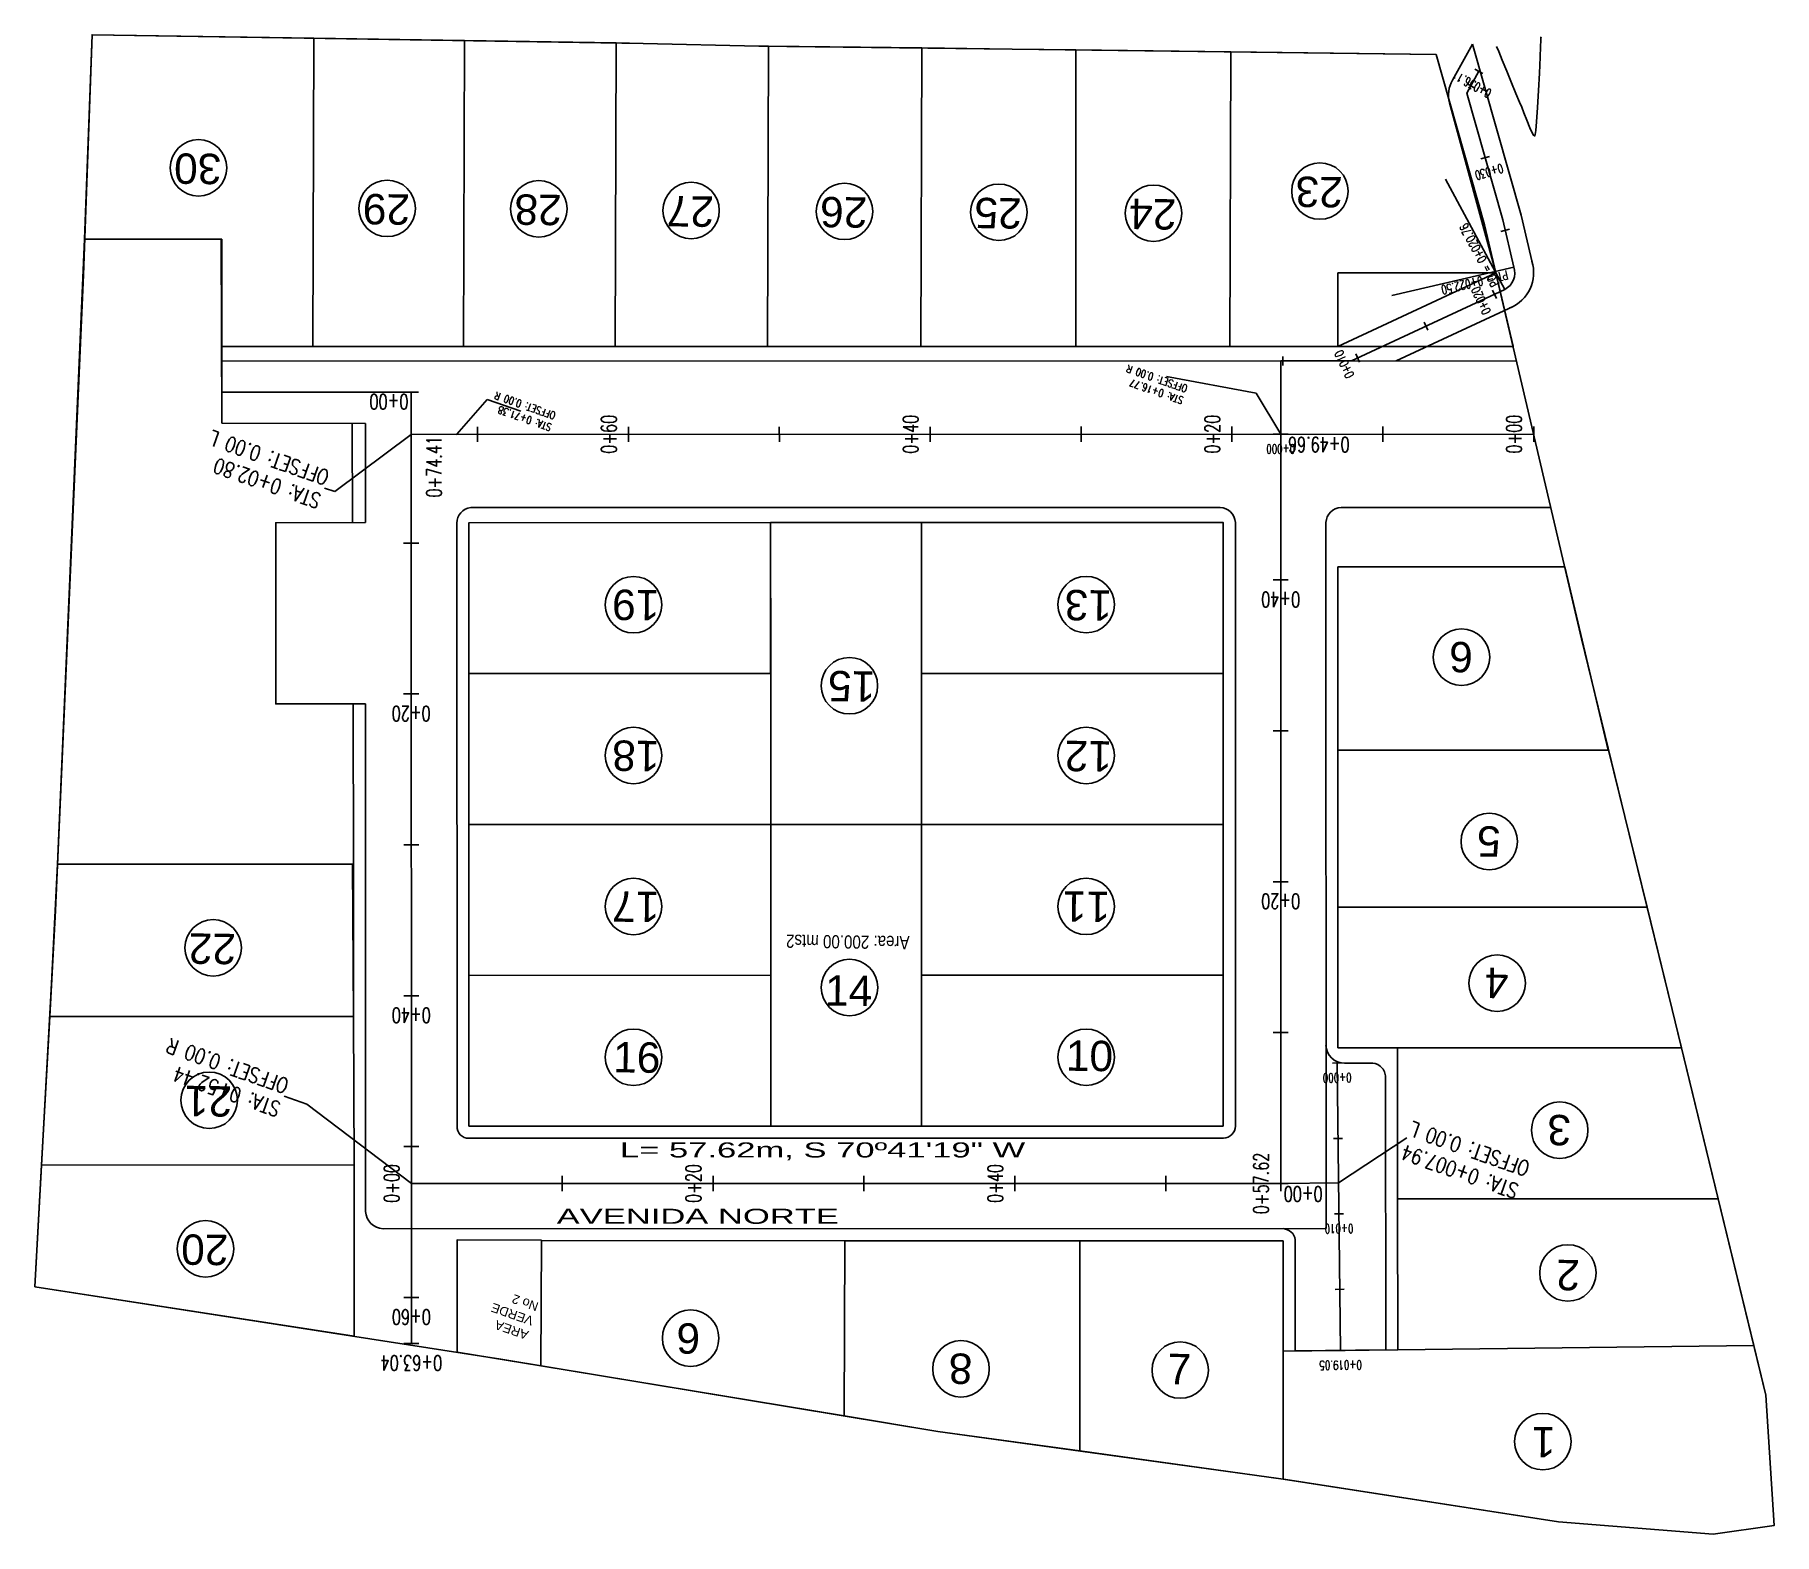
# Model space of a CAD drawing. Header units: metres. Extents: x 604533 to 608048, y 1310709 to 1311860.
# Drawn here: x 607032.5 to 607147.8, y 1311658.2 to 1311757.6 of the extents above; entities that cross this region are included whole.
import ezdxf
from ezdxf.enums import TextEntityAlignment as Align

# ---------------------------------------------------------------- set-up
doc = ezdxf.new("R2010")
doc.units = ezdxf.units.M
doc.header["$LTSCALE"] = 0.0254
doc.header["$MEASUREMENT"] = 0
for name, color, linetype in [('A CIVIL', 6, 'Continuous'), ('CVL_CUADCON_LIN', 8, 'Continuous'), ('EJE CALLE ESTE-TXT-ROAD-STAT', 7, 'Continuous'), ('EJE CALLE NORTE-TXT-ROAD-STAT', 7, 'Continuous'), ('EJE CALLE OESTE-TXT-ROAD-STAT', 7, 'Continuous'), ('EJE DE CANAL-TXT-ROAD-STAT', 7, 'Continuous'), ('EJE ED CALLE SUR-TXT-ROAD-STAT', 7, 'Continuous'), ('EJES', 30, 'Continuous'), ('LOTES', 3, 'Continuous'), ('perfiles', 3, 'Continuous'), ('POLIGONO', 4, 'Continuous'), ('ROTULOS LOTES', 1, 'Continuous'), ('STALBL', 7, 'Continuous'), ('STAPTS', 7, 'Continuous'), ('VENTANAS', 252, 'Continuous')]:
    doc.layers.add(name, color=color, linetype=linetype)
doc.styles.add('ALINEAMIENTO', font='romans.shx', dxfattribs={"width": 0.7, "height": 1})
doc.styles.add('ALINEAMIENTO 2', font='romans.shx', dxfattribs={"width": 0.7, "height": 0.6})
doc.styles.add('COTA ELE', font='romans.shx', dxfattribs={"height": 5})
doc.styles.add('ele lot', font='ARIALN.TTF', dxfattribs={"width": 0.7, "height": 0.75})
doc.styles.add('perfiles', font='romans.shx', dxfattribs={"width": 0.8, "height": 1})
doc.styles.add('ROTULOS', font='arial.ttf', dxfattribs={"height": 3})
doc.styles.get("Standard").update_dxf_attribs({"font": 'arial.ttf'})
doc.styles.add('TSN - Arial Narrow', font='ARIALN.TTF')
doc.dimstyles.new('COMEN PERFIL', dxfattribs={"dimscale": 40, "dimtxt": 5, "dimasz": 100, "dimexe": 0.005, "dimexo": 0.005, "dimgap": 0.005, "dimtad": 2, "dimzin": 0, "dimdsep": 46, "dimtxsty": 'COTA ELE', "dimcen": 0.09, "dimclrd": 1, "dimclre": 1, "dimclrt": 3, "dimadec": 0, "dimazin": 0, "dimtfac": 1, "dimtofl": 0, "dimtmove": 0, "dimatfit": 3, "dimldrblk": 'ARCHTICK', "dimfxl": 1, "dimtolj": 1, "dimtzin": 0, "dimarcsym": 0})
doc.dimstyles.new('LOTES', dxfattribs={"dimscale": 0.001, "dimtxt": 1, "dimasz": 100, "dimexe": 0.005, "dimexo": 0.005, "dimgap": 0.005, "dimtad": 2, "dimzin": 0, "dimdsep": 46, "dimtxsty": 'ALINEAMIENTO', "dimcen": 0.09, "dimclrd": 1, "dimclre": 1, "dimclrt": 3, "dimadec": 0, "dimazin": 0, "dimtfac": 1, "dimtofl": 0, "dimtmove": 0, "dimatfit": 3, "dimldrblk": 'ARCHTICK', "dimfxl": 1, "dimtolj": 1, "dimtzin": 0, "dimarcsym": 0})

msp = doc.modelspace()

# ---------------------------------------------------------------- texts
at = {"linetype": 'Continuous', "lineweight": 25, "ltscale": 0.1, "insert": (607092.245, 1311696.928, -100), "char_height": 0.87404, "width": 14.13316, "attachment_point": 1, "rotation": 179.26404, "style": 'TSN - Arial Narrow'}
msp.add_mtext('\\pi-2.62211,l4.37019,t4.37019;Area: 200.00 mts2', dxfattribs=at)
at = {"ltscale": 20000, "insert": (607065.103, 1311671.061, -100), "char_height": 0.6, "width": 4.41792, "attachment_point": 1, "rotation": 160.68858}
msp.add_mtext('AREA VERDE \\PNo 2', dxfattribs=at)
at = {"layer": 'A CIVIL', "ltscale": 20000, "style": 'perfiles', "width": 0.8}
msp.add_text('OFFSET: 0.00 L', height=1, rotation=160.68858, dxfattribs=at).set_placement((607123.531, 1311684.62, -100), align=Align.TOP_RIGHT)
msp.add_text('STA: 0+007.94', height=1, rotation=160.68858, dxfattribs=at).set_placement((607123.421, 1311684.305, -100), align=Align.BOTTOM_RIGHT)
at = {"layer": 'EJE CALLE ESTE-TXT-ROAD-STAT', "ltscale": 20000, "style": 'ALINEAMIENTO', "width": 0.7}
for s, p in [('0+00', (607055.998, 1311734.042, -100)), ('0+20', (607057.473, 1311713.375, -100)), ('0+40', (607057.479, 1311693.375, -100)), ('0+60', (607057.485, 1311673.375, -100)), ('0+63.04', (607057.486, 1311670.331, -100))]:
    msp.add_text(s, height=1, rotation=180.01744, dxfattribs=at).set_placement(p, align=Align.BOTTOM_CENTER)
at = {"layer": 'EJE CALLE NORTE-TXT-ROAD-STAT', "ltscale": 20000, "style": 'ALINEAMIENTO', "width": 0.7}
for s, p in [('0+57.62', (607114.607, 1311681.431, -100)), ('0+00', (607056.983, 1311681.431, -100)), ('0+20', (607076.983, 1311681.431, -100)), ('0+40', (607096.983, 1311681.431, -100))]:
    msp.add_text(s, height=1, rotation=90, dxfattribs=at).set_placement(p, align=Align.BOTTOM_CENTER)
at = {"layer": 'EJE CALLE OESTE-TXT-ROAD-STAT', "ltscale": 20000, "style": 'ALINEAMIENTO', "width": 0.7}
for s, p in [('0+49.66', (607117.631, 1311731.2, -100)), ('0+40', (607115.105, 1311720.931, -100)), ('0+20', (607115.106, 1311700.931, -100)), ('0+00', (607116.595, 1311681.527, -100))]:
    msp.add_text(s, height=1, rotation=180.00272, dxfattribs=at).set_placement(p, align=Align.BOTTOM_CENTER)
at = {"layer": 'EJE ED CALLE SUR-TXT-ROAD-STAT', "ltscale": 20000, "style": 'ALINEAMIENTO', "width": 0.7}
for s, p in [('0+60', (607071.374, 1311731.083, -100)), ('0+40', (607091.374, 1311731.087, -100)), ('0+20', (607111.374, 1311731.09, -100)), ('0+00', (607131.374, 1311731.094, -100)), ('0+74.41', (607059.791, 1311728.932, -100))]:
    msp.add_text(s, height=1, rotation=90.01097, dxfattribs=at).set_placement(p, align=Align.BOTTOM_CENTER)
at = {"layer": 'perfiles', "ltscale": 20000, "style": 'perfiles', "width": 0.8}
for s, height, p in [('OFFSET: 0.00 R', 0.5, (607108.815, 1311733.838, -100)), ('OFFSET: 0.00 L', 1, (607051.787, 1311727.68, -100)), ('OFFSET: 0.00 R', 1, (607049.107, 1311687.363, -100))]:
    msp.add_text(s, height=height, rotation=160.68858, dxfattribs=at).set_placement(p, align=Align.TOP_LEFT)
for s, height, p in [('STA: 0+16.77', 0.5, (607108.759, 1311733.681, -100)), ('STA: 0+02.80', 1, (607051.677, 1311727.366, -100)), ('STA: 0+52.44', 1, (607048.997, 1311687.049, -100))]:
    msp.add_text(s, height=height, rotation=160.68858, dxfattribs=at).set_placement(p, align=Align.BOTTOM_LEFT)
at = {"layer": 'perfiles', "color": 1, "ltscale": 20000, "style": 'perfiles', "width": 0.8}
msp.add_text('OFFSET: 0.00 R', height=0.5, rotation=160.68858, dxfattribs=at).set_placement((607066.931, 1311732.054, -100), align=Align.TOP_LEFT)
msp.add_text('STA: 0+71.38', height=0.5, rotation=160.68858, dxfattribs=at).set_placement((607066.876, 1311731.897, -100), align=Align.BOTTOM_LEFT)
at = {"layer": 'ROTULOS LOTES', "style": 'ROTULOS'}
for s, height, rotation, p in [('30', 2.0142, 179.26404, (607044.901, 1311749.667, -100)), ('23', 2.0142, 179.26404, (607119.233, 1311748.128, -100)), ('29', 2.0142, 179.26404, (607057.413, 1311746.98, -100)), ('28', 2.0142, 179.26404, (607067.463, 1311746.949, -100)), ('27', 2.0142, 179.26404, (607077.552, 1311746.841, -100)), ('26', 2.0142, 179.26404, (607087.722, 1311746.784, -100)), ('25', 2.0142, 179.26404, (607097.954, 1311746.724, -100)), ('24', 2.0142, 179.26404, (607108.204, 1311746.658, -100)), ('19', 2.0142, 179.26404, (607073.936, 1311720.756, -100)), ('13', 2.0142, 179.26404, (607103.932, 1311720.737, -100)), ('6', 2.014, 179.26404, (607127.857, 1311717.312, -100)), ('15', 2.0142, 179.26404, (607088.245, 1311715.367, -100)), ('18', 2.0142, 179.26404, (607073.937, 1311710.756, -100)), ('12', 2.0142, 179.26404, (607103.933, 1311710.737, -100)), ('5', 2.014, 179.26404, (607129.697, 1311705.095, -100)), ('17', 2.0142, 179.26404, (607073.937, 1311700.756, -100)), ('11', 2.0142, 179.26404, (607103.809, 1311700.763, -100)), ('22', 2.0142, 179.26404, (607045.874, 1311697.97, -100)), ('14', 2.0142, 359.26404, (607084.894, 1311693.224, -100)), ('4', 2.014, 179.26404, (607130.215, 1311695.712, -100)), ('16', 2.0142, 359.26404, (607070.846, 1311688.8, -100)), ('10', 2.0142, 359.26404, (607100.853, 1311688.904, -100)), ('21', 2.0142, 179.26404, (607045.614, 1311687.869, -100)), ('3', 2.014, 179.26404, (607134.362, 1311685.966, -100)), ('20', 2.0142, 179.26404, (607045.37, 1311678.024, -100)), ('2', 2.014, 179.26404, (607134.953, 1311676.356, -100)), ('9', 2.014, 359.26404, (607075.039, 1311670.158, -100)), ('8', 2.014, 179.26404, (607094.68, 1311670.149, -100)), ('7', 2.014, 359.26404, (607107.595, 1311668.135, -100)), ('1', 2.014, 179.26404, (607133.325, 1311665.277, -100))]:
    msp.add_text(s, height=height, rotation=rotation, dxfattribs=at).set_placement(p)
at = {"layer": 'STALBL', "ltscale": 20000, "style": 'ALINEAMIENTO 2', "width": 0.7}
for s, rotation, p in [('0+036.11', 150.9064, (607128, 1311754.709, -100)), ('0+030', 195.9064, (607128.787, 1311748.936, -100)), ('0+020', 114.95006, (607128.818, 1311740.147, -100)), ('0+010', 114.95006, (607119.752, 1311735.929, -100)), ('0+000', 180.01097, (607115.104, 1311730.591, -100)), ('0+000', 180.68863, (607118.846, 1311688.913, -100)), ('0+010', 180.68863, (607118.967, 1311678.914, -100)), ('0+019.05', 180.68863, (607119.075, 1311669.868, -100))]:
    msp.add_text(s, height=0.6, rotation=rotation, dxfattribs=at).set_placement(p, align=Align.BOTTOM_CENTER)
at = {"layer": 'STAPTS', "ltscale": 20000, "style": 'ALINEAMIENTO 2', "width": 0.7}
for s, rotation, p in [('PC = 0+020.76', 118.23246, (607129.79, 1311741.155, -100)), ('PT = 0+022.50', 193.1922, (607130.053, 1311742.129, -100))]:
    msp.add_text(s, height=0.6, rotation=rotation, dxfattribs=at).set_placement(p, align=Align.BOTTOM_LEFT)
at = {"layer": 'VENTANAS', "color": 1, "ltscale": 20000, "style": 'ele lot', "width": 2}
for s, p in [(' L= 57.62m, S 70º41\'19" W', (607070.672, 1311683.153, -100)), ('AVENIDA NORTE', (607067.116, 1311678.756, -100))]:
    msp.add_text(s, height=1, dxfattribs=at).set_placement(p)

# ---------------------------------------------------------------- blocks, each defined once
blk = doc.blocks.new('_ArchTick')
at = {"color": 0, "linetype": 'ByBlock', "const_width": 0.15}
blk.add_lwpolyline([(-0.5, -0.5), (0.5, 0.5)], dxfattribs=at)
blk = doc.blocks.new('lbl_tic')
blk.add_line((0, -0.04165), (0, 0.04165))
blk = doc.blocks.new('sta_tic')
blk.add_line((0, -0.04165), (0, 0.04165))

# ---------------------------------------------------------------- linework, layer by layer
for p, q in [((607051.014, 1311757.331), (607050.95, 1311736.897)), ((607044.918, 1311744.005), (607044.924, 1311731.825)), ((607044.922, 1311735.933), (607130.736, 1311735.95)), ((607044.922, 1311735.933), (607130.736, 1311735.95)), ((607044.924, 1311731.825), (607054.439, 1311731.791)), ((607054.439, 1311731.791), (607054.442, 1311725.239)), ((607061.428, 1311726.225), (607111.087, 1311726.235)), ((607133.013, 1311726.238), (607119.107, 1311726.237)), ((607054.442, 1311725.239), (607048.493, 1311725.225)), ((607048.493, 1311725.225), (607048.497, 1311713.209)), ((607060.494, 1311725.198), (607060.511, 1311685.228)), ((607061.299, 1311725.225, -100), (607081.299, 1311725.226, -100)), ((607061.299, 1311725.225, -100), (607061.301, 1311685.225, -100)), ((607091.299, 1311725.227, -100), (607081.299, 1311725.226, -100)), ((607081.299, 1311725.226, -100), (607081.3, 1311715.226, -100)), ((607091.299, 1311725.227, -100), (607111.299, 1311725.227, -100)), ((607091.299, 1311725.227, -100), (607091.3, 1311715.227, -100)), ((607111.299, 1311725.227, -100), (607111.3, 1311715.227, -100)), ((607112.104, 1311725.244), (607112.106, 1311685.226)), ((607118.107, 1311725.228), (607118.109, 1311678.436)), ((607061.3, 1311715.225, -100), (607081.3, 1311715.226, -100)), ((607081.3, 1311715.226, -100), (607081.3, 1311705.226, -100)), ((607091.3, 1311715.227, -100), (607111.3, 1311715.227, -100)), ((607091.3, 1311715.227, -100), (607091.3, 1311705.227, -100)), ((607111.3, 1311715.227, -100), (607111.3, 1311705.227, -100)), ((607048.497, 1311713.209), (607054.447, 1311713.224)), ((607054.447, 1311713.224), (607054.451, 1311702.599)), ((607061.3, 1311705.225, -100), (607081.3, 1311705.226, -100)), ((607091.3, 1311705.227, -100), (607081.3, 1311705.226, -100)), ((607081.3, 1311705.226, -100), (607081.3, 1311695.226, -100)), ((607091.3, 1311705.227, -100), (607111.3, 1311705.227, -100)), ((607091.3, 1311705.227, -100), (607091.3, 1311695.227, -100)), ((607111.3, 1311705.227, -100), (607111.3, 1311695.227, -100)), ((607033.898, 1311699.527, -100), (607034.032, 1311702.6, -100)), ((607034.032, 1311702.6, -100), (607053.645, 1311702.599, -100)), ((607053.645, 1311702.599, -100), (607053.646, 1311692.499, -100)), ((607054.451, 1311702.599), (607054.453, 1311679.577)), ((607033.511, 1311692.498, -100), (607033.898, 1311699.527, -100)), ((607061.3, 1311695.225, -100), (607081.3, 1311695.226, -100)), ((607081.3, 1311695.226, -100), (607081.301, 1311685.226, -100)), ((607091.3, 1311695.227, -100), (607111.3, 1311695.227, -100)), ((607091.3, 1311695.227, -100), (607091.301, 1311685.227, -100)), ((607111.3, 1311695.227, -100), (607111.301, 1311685.227, -100)), ((607053.646, 1311692.499, -100), (607033.511, 1311692.498, -100)), ((607121.005, 1311689.413), (607119.325, 1311689.413)), ((607122.067, 1311670.402), (607122.044, 1311688.561)), ((607061.301, 1311685.225, -100), (607081.301, 1311685.226, -100)), ((607091.301, 1311685.227, -100), (607081.301, 1311685.226, -100)), ((607091.301, 1311685.227, -100), (607111.301, 1311685.227, -100)), ((607061.295, 1311684.428), (607111.32, 1311684.426)), ((607055.605, 1311678.433), (607118.109, 1311678.436)), ((607116.071, 1311677.705), (607116.071, 1311670.334))]:
    msp.add_line(p, q)
at = {"ltscale": 20000}
for p, q in [((607053.586, 1311725.237, 113.103), (607053.569, 1311731.794, 174.833)), ((607053.645, 1311702.599, -100), (607053.617, 1311713.222, 0))]:
    msp.add_line(p, q, dxfattribs=at)
for points in [[(607050.945, 1311736.897), (607044.917, 1311736.895), (607044.914, 1311744.005), (607035.825, 1311744.007), (607036.318, 1311757.56), (607051.009, 1311757.331), (607050.945, 1311736.897)], [(607050.95, 1311736.897), (607044.921, 1311736.895), (607044.918, 1311744.005), (607035.83, 1311744.007), (607036.323, 1311757.56), (607051.014, 1311757.331), (607050.95, 1311736.897)], [(607060.95, 1311736.898), (607050.95, 1311736.896), (607051.014, 1311757.331), (607061.013, 1311757.174), (607060.95, 1311736.898)], [(607060.95, 1311736.898), (607071, 1311736.9), (607071.063, 1311757.017), (607061.013, 1311757.174), (607060.95, 1311736.898)], [(607081.152, 1311756.799), (607080.509, 1311756.806), (607072.849, 1311756.99), (607071.063, 1311757.017), (607071, 1311736.9), (607081.09, 1311736.902), (607081.152, 1311756.799)], [(607091.321, 1311756.685), (607081.152, 1311756.799), (607081.09, 1311736.902), (607091.26, 1311736.904), (607091.321, 1311756.685)], [(607091.26, 1311736.904), (607101.52, 1311736.906), (607101.526, 1311756.562), (607097.303, 1311756.618), (607091.321, 1311756.685), (607091.26, 1311736.904)], [(607111.742, 1311736.908), (607101.52, 1311736.906), (607101.526, 1311756.563), (607111.804, 1311756.428), (607111.742, 1311736.908)], [(607118.899, 1311736.91), (607111.737, 1311736.908), (607111.799, 1311756.428), (607125.403, 1311756.25), (607128.616, 1311744.975), (607128.616, 1311744.975), (607129.365, 1311741.78), (607118.898, 1311741.778), (607118.899, 1311736.91)], [(607118.899, 1311736.91), (607111.737, 1311736.908), (607111.799, 1311756.428), (607125.403, 1311756.25), (607128.616, 1311744.975), (607128.616, 1311744.975), (607129.365, 1311741.78), (607118.898, 1311741.778), (607118.899, 1311736.91)], [(607118.9, 1311710.157), (607136.841, 1311710.158), (607137.911, 1311705.754), (607139.384, 1311699.745), (607118.9, 1311699.743), (607118.9, 1311710.157)], [(607118.901, 1311690.413), (607118.9, 1311699.743), (607139.384, 1311699.745), (607141.049, 1311692.954), (607141.666, 1311690.415), (607118.901, 1311690.413)], [(607053.701, 1311682.649), (607032.969, 1311682.658), (607033.511, 1311692.498), (607053.646, 1311692.499), (607053.701, 1311682.649)], [(607032.525, 1311674.589), (607053.701, 1311671.3), (607053.701, 1311682.649), (607032.969, 1311682.658), (607032.525, 1311674.589)], [(607066.066, 1311669.353), (607086.168, 1311666.031), (607086.21, 1311677.636), (607066.101, 1311677.643), (607066.066, 1311669.353)], [(607101.781, 1311663.704), (607101.798, 1311677.631), (607086.21, 1311677.636), (607086.168, 1311666.031), (607092.383, 1311665.003), (607101.781, 1311663.704)], [(607115.267, 1311661.84), (607115.267, 1311670.322), (607115.266, 1311677.626), (607101.798, 1311677.631), (607101.781, 1311663.704), (607115.267, 1311661.84)], [(607115.267, 1311661.84), (607115.267, 1311670.322), (607122.866, 1311670.413), (607146.458, 1311670.697), (607147.257, 1311667.409), (607147.811, 1311658.771), (607143.763, 1311658.186), (607133.517, 1311659.005), (607115.267, 1311661.84)], [(607116.071, 1311670.331), (607122.067, 1311670.404)]]:
    msp.add_lwpolyline(points)
for points in [[(607048.497, 1311713.209), (607053.617, 1311713.222), (607053.645, 1311702.599), (607034.032, 1311702.6), (607035.83, 1311744.007), (607044.869, 1311744.005), (607044.924, 1311731.825), (607053.569, 1311731.794), (607053.586, 1311725.237), (607048.493, 1311725.225), (607048.497, 1311713.209), (607053.617, 1311713.222)], [(607061.3, 1311715.225), (607061.299, 1311725.225), (607081.299, 1311725.226), (607081.3, 1311715.226), (607061.3, 1311715.225)], [(607091.3, 1311705.227), (607091.299, 1311725.227), (607081.299, 1311725.226), (607081.3, 1311705.226), (607091.3, 1311705.227)], [(607111.3, 1311715.227), (607111.299, 1311725.227), (607091.299, 1311725.227), (607091.3, 1311715.227), (607111.3, 1311715.227)], [(607061.3, 1311705.225), (607061.3, 1311715.225), (607081.3, 1311715.226), (607081.3, 1311705.226), (607061.3, 1311705.225)], [(607111.3, 1311705.227), (607111.3, 1311715.227), (607091.3, 1311715.227), (607091.3, 1311705.227), (607111.3, 1311705.228)], [(607061.3, 1311695.225), (607061.3, 1311705.225), (607081.3, 1311705.226), (607081.301, 1311695.226), (607061.3, 1311695.225)], [(607091.301, 1311685.227), (607091.3, 1311705.227), (607081.3, 1311705.226), (607081.301, 1311685.226), (607091.301, 1311685.227)], [(607111.3, 1311695.227), (607111.3, 1311705.228), (607091.3, 1311705.227), (607091.301, 1311695.227), (607111.3, 1311695.227)], [(607061.301, 1311685.225), (607061.3, 1311695.225), (607081.301, 1311695.226), (607081.301, 1311685.226), (607061.301, 1311685.225)], [(607111.301, 1311685.227), (607111.3, 1311695.227), (607091.301, 1311695.227), (607091.301, 1311685.227), (607111.301, 1311685.227)], [(607066.066, 1311669.354), (607060.517, 1311670.242), (607060.514, 1311677.687), (607066.101, 1311677.663), (607066.066, 1311669.353)]]:
    msp.add_lwpolyline(points, dxfattribs=at)
at = {"elevation": -100}
msp.add_lwpolyline([(607130.506, 1311736.912), (607118.899, 1311736.91), (607118.898, 1311741.778), (607129.365, 1311741.78), (607130.506, 1311736.912)], dxfattribs=at)
for centre in [(607043.373, 1311748.74, -100), (607117.705, 1311747.202, -100), (607055.885, 1311746.054, -100), (607065.935, 1311746.023, -100), (607076.025, 1311745.914, -100), (607086.194, 1311745.858, -100), (607096.426, 1311745.798, -100), (607106.676, 1311745.732, -100), (607072.207, 1311719.791, -100), (607102.207, 1311719.793, -100), (607127.093, 1311716.312, -100), (607086.519, 1311714.422, -100), (607072.207, 1311709.791, -100), (607102.207, 1311709.793, -100), (607128.932, 1311704.094, -100), (607072.208, 1311699.791, -100), (607102.208, 1311699.793, -100), (607044.346, 1311697.043, -100), (607086.52, 1311694.422, -100), (607129.45, 1311694.711, -100), (607072.208, 1311689.791, -100), (607102.208, 1311689.793, -100), (607044.086, 1311686.943, -100), (607133.597, 1311684.965, -100), (607043.843, 1311677.097, -100), (607134.143, 1311675.498, -100), (607075.996, 1311671.178, -100), (607093.915, 1311669.148, -100), (607108.451, 1311669.064, -100), (607132.481, 1311664.32, -100)]:
    msp.add_circle(centre, 1.872)
for centre, radius, start, end in [((607061.541, 1311725.184), 1.047, 96.20389, 179.22788), ((607111.055, 1311725.184), 1.051, 3.2609, 88.2202), ((607119.154, 1311725.19), 1.048, 92.5672, 177.94142), ((607119.316, 1311690.622), 1.209, 181.75201, 270.42454), ((607121.101, 1311688.471), 0.947, 5.49013, 95.81986), ((607061.277, 1311685.195), 0.767, 177.55498, 271.3472), ((607111.265, 1311685.266), 0.842, 273.7755, 357.25991), ((607055.633, 1311679.614), 1.181, 181.73888, 268.68651), ((607115.218, 1311677.576), 0.862, 8.63323, 86.1582)]:
    msp.add_arc(centre, radius, start, end)
at = {"layer": 'A CIVIL'}
for p, q in [((607044.923, 1311733.873), (607057.507, 1311733.875)), ((607057.486, 1311670.831), (607057.467, 1311733.875)), ((607057.468, 1311731.08), (607131.874, 1311731.094)), ((607115.107, 1311681.431), (607115.105, 1311731.091)), ((607057.483, 1311681.431), (607115.107, 1311681.431))]:
    msp.add_line(p, q, dxfattribs=at)
at = {"layer": 'A CIVIL', "ltscale": 20000}
for p, q in [((607118.84, 1311689.413), (607119.069, 1311670.367)), ((607115.107, 1311681.431, -100), (607118.936, 1311681.477))]:
    msp.add_line(p, q, dxfattribs=at)
msp.add_lwpolyline([(607130.51, 1311736.914), (607128.616, 1311744.975), (607125.408, 1311756.25)], dxfattribs=at)
at = {"layer": 'CVL_CUADCON_LIN', "ltscale": 0.5, "flags": 128}
for points in [[(607118.899, 1311722.306), (607118.9, 1311710.157), (607136.821, 1311710.153), (607133.929, 1311722.308), (607118.899, 1311722.306)], [(607122.84, 1311690.413), (607122.84, 1311680.413), (607144.097, 1311680.414), (607141.666, 1311690.415), (607122.84, 1311690.413)], [(607122.84, 1311680.413), (607122.866, 1311670.413), (607146.458, 1311670.697), (607144.097, 1311680.414), (607122.84, 1311680.413)]]:
    msp.add_lwpolyline(points, dxfattribs=at)
at = {"layer": 'EJES', "ltscale": 20000}
for p, q in [((607126.484, 1311754.555, -100), (607127.807, 1311756.934, -100)), ((607126.302, 1311753.059, -100), (607129.365, 1311741.78, -100))]:
    msp.add_line(p, q, dxfattribs=at)
at = {"layer": 'EJES', "ltscale": 20000, "elevation": -100}
msp.add_lwpolyline([(607115.104, 1311731.091), (607115.103, 1311735.947), (607119.792, 1311735.948), (607129.961, 1311740.679, 0.3637158), (607130.557, 1311742.17), (607129.826, 1311745.289), (607127.432, 1311753.689), (607128.243, 1311755.146)], format="xyb", dxfattribs=at)
at = {"layer": 'EJES', "ltscale": 20000}
msp.add_arc((607128.232, 1311753.583, -100), 2, 150.9064, 195.19418, dxfattribs=at)
at = {"layer": 'LOTES', "ltscale": 20000}
for p, q in [((607129.365, 1311741.78, -100), (607118.899, 1311736.911, -100)), ((607130.515, 1311739.558, -100), (607122.757, 1311735.948, -100))]:
    msp.add_line(p, q, dxfattribs=at)
at = {"layer": 'LOTES', "ltscale": 20000, "elevation": -100}
msp.add_lwpolyline([(607131.834, 1311742.2), (607131.036, 1311745.603), (607127.807, 1311756.934)], dxfattribs=at)
at = {"layer": 'LOTES', "color": 0, "ltscale": 20000}
msp.add_lwpolyline([(607053.646, 1311692.499), (607053.589, 1311702.599), (607034.037, 1311702.6), (607033.516, 1311692.498), (607053.646, 1311692.499)], dxfattribs=at)
at = {"layer": 'LOTES', "ltscale": 20000}
msp.add_arc((607129.37, 1311741.78, -100), 2.5, 291.66766, 18.18097, dxfattribs=at)
at = {"layer": 'perfiles', "color": 1, "ltscale": 20000}
msp.add_line((607111.742, 1311736.908), (607130.51, 1311736.914), dxfattribs=at)
at = {"layer": 'POLIGONO', "ltscale": 20000}
msp.add_polyline3d([(607125.408, 1311756.25, 0), (607128.621, 1311744.975, 0), (607135.052, 1311717.536, 0), (607137.916, 1311705.754, 0), (607141.054, 1311692.954, 0), (607147.262, 1311667.409, 0), (607147.816, 1311658.771, 0), (607143.767, 1311658.185, 0), (607133.522, 1311659.005, 0), (607115.444, 1311661.817, 0), (607092.388, 1311665.003, 0), (607063.407, 1311669.793, 0), (607032.529, 1311674.589, 0), (607033.903, 1311699.527, 0), (607035.745, 1311741.653, 0), (607036.323, 1311757.56, 0), (607072.849, 1311756.99, 0), (607080.509, 1311756.806, 0), (607097.303, 1311756.618, 0), (607125.408, 1311756.25, 0)], dxfattribs=at)
at = {"layer": 'POLIGONO', "color": 6, "ltscale": 20000}
msp.add_polyline3d([(607132.36, 1311757.418, 0.5), (607132.356, 1311757.354, 0.5), (607132.347, 1311757.173, 0.5), (607132.329, 1311756.784, 0.5), (607132.298, 1311756.088, 0.5), (607132.25, 1311755.027, 0.5), (607132.194, 1311753.871, 0.5), (607132.133, 1311752.748, 0.5), (607132.069, 1311751.785, 0.5), (607132.018, 1311751.216, 0.5), (607131.98, 1311750.949, 0.5), (607131.955, 1311750.862, 0.5), (607131.943, 1311750.849, 0.5), (607131.922, 1311750.853, 0.5), (607131.871, 1311750.901, 0.5), (607131.776, 1311751.058, 0.5), (607131.623, 1311751.386, 0.5), (607131.416, 1311751.895, 0.5), (607131.223, 1311752.395, 0.5), (607131.077, 1311752.761, 0.5), (607130.936, 1311753.095, 0.5), (607130.698, 1311753.668, 0.5), (607130.402, 1311754.385, 0.5), (607130.087, 1311755.15, 0.5), (607129.791, 1311755.869, 0.5), (607129.553, 1311756.447, 0.5), (607129.412, 1311756.789, 0.5)], dxfattribs=at)
at = {"layer": 'STAPTS', "ltscale": 20000}
for p, q in [((607129.961, 1311740.679, -100), (607126.035, 1311747.991, -100)), ((607130.557, 1311742.17, -100), (607122.476, 1311740.276, -100))]:
    msp.add_line(p, q, dxfattribs=at)

# ---------------------------------------------------------------- block references
at = {"layer": 'EJE CALLE ESTE-TXT-ROAD-STAT', "ltscale": 20000, "xscale": 12.00480192097931, "yscale": 12.00480192083015, "zscale": 12.0048019207683, "rotation": 90.01744373754154}
for name, p in [('lbl_tic', (607057.467, 1311733.875, -100)), ('sta_tic', (607057.47, 1311723.875, -100)), ('lbl_tic', (607057.473, 1311713.875, -100)), ('sta_tic', (607057.476, 1311703.875, -100)), ('lbl_tic', (607057.479, 1311693.875, -100)), ('sta_tic', (607057.482, 1311683.875, -100)), ('lbl_tic', (607057.485, 1311673.875, -100)), ('lbl_tic', (607057.486, 1311670.831, -100))]:
    msp.add_blockref(name, p, dxfattribs=at)
at = {"layer": 'EJE CALLE NORTE-TXT-ROAD-STAT', "ltscale": 20000, "xscale": 12.00480192084797, "yscale": 12.00480192083015, "zscale": 12.0048019207683, "rotation": 180}
for name, p in [('lbl_tic', (607057.483, 1311681.431, -100)), ('sta_tic', (607067.483, 1311681.431, -100)), ('lbl_tic', (607077.483, 1311681.431, -100)), ('sta_tic', (607087.483, 1311681.431, -100)), ('lbl_tic', (607097.483, 1311681.431, -100)), ('sta_tic', (607107.483, 1311681.431, -100)), ('lbl_tic', (607115.107, 1311681.431, -100))]:
    msp.add_blockref(name, p, dxfattribs=at)
at = {"layer": 'EJE CALLE OESTE-TXT-ROAD-STAT', "ltscale": 20000, "xscale": 12.004801920629, "yscale": 12.00480192083015, "zscale": 12.0048019207683, "rotation": 90.002719049235}
for name, p in [('lbl_tic', (607115.105, 1311731.091, -100)), ('lbl_tic', (607115.105, 1311721.431, -100)), ('sta_tic', (607115.106, 1311711.431, -100)), ('lbl_tic', (607115.106, 1311701.431, -100)), ('sta_tic', (607115.107, 1311691.431, -100)), ('lbl_tic', (607115.107, 1311681.431, -100))]:
    msp.add_blockref(name, p, dxfattribs=at)
at = {"layer": 'EJE DE CANAL-TXT-ROAD-STAT', "ltscale": 20000, "xscale": 12.00480192059632, "yscale": 12.00480192083015, "zscale": 12.0048019207683, "rotation": 90.003637710036}
msp.add_blockref('lbl_tic', (607115.105, 1311731.091, -100), dxfattribs=at)
at = {"layer": 'EJE ED CALLE SUR-TXT-ROAD-STAT', "ltscale": 20000, "xscale": 12.00480192082828, "yscale": 12.00480192083015, "zscale": 12.0048019207683, "rotation": 180.0109692433304}
for name, p in [('lbl_tic', (607057.468, 1311731.08, -100)), ('sta_tic', (607061.874, 1311731.081, -100)), ('lbl_tic', (607071.874, 1311731.083, -100)), ('sta_tic', (607081.874, 1311731.085, -100)), ('lbl_tic', (607091.874, 1311731.087, -100)), ('sta_tic', (607101.874, 1311731.089, -100)), ('lbl_tic', (607111.874, 1311731.09, -100)), ('sta_tic', (607121.874, 1311731.092, -100)), ('lbl_tic', (607131.874, 1311731.094, -100))]:
    msp.add_blockref(name, p, dxfattribs=at)
at = {"layer": 'STALBL', "ltscale": 20000, "yscale": 7.202881152441, "zscale": 7.202881152460989}
for name, p, xscale, rotation in [('lbl_tic', (607128.243, 1311755.146, -100), 7.202881152313983, 240.9064030703242), ('sta_tic', (607127.703, 1311754.176, -100), 7.202881152313983, 240.9064030703242), ('lbl_tic', (607128.65, 1311749.417, -100), 7.202881152376685, 105.9064030690209), ('sta_tic', (607129.988, 1311744.6, -100), 7.202881152401511, 103.1922000410876), ('lbl_tic', (607129.272, 1311740.358, -100), 7.202881152580166, 204.9500554647199), ('sta_tic', (607124.738, 1311738.249, -100), 7.202881152580166, 204.9500554647199), ('lbl_tic', (607120.205, 1311736.14, -100), 7.202881152580166, 204.9500554647199), ('sta_tic', (607115.247, 1311735.947, -100), 7.202881152496984, 180.0109692440713), ('lbl_tic', (607115.104, 1311731.091, -100), 7.202881152496984, 90.01096924407125), ('lbl_tic', (607118.84, 1311689.413, -100), 7.202881152426867, 90.6886260336685), ('sta_tic', (607118.9, 1311684.413, -100), 7.202881152426867, 90.6886260336685), ('lbl_tic', (607118.961, 1311679.414, -100), 7.202881152426867, 90.6886260336685), ('sta_tic', (607119.021, 1311674.414, -100), 7.202881152426867, 90.6886260336685), ('lbl_tic', (607119.069, 1311670.367, -100), 7.202881152426867, 90.6886260336685)]:
    msp.add_blockref(name, p, dxfattribs=dict(at, xscale=xscale, rotation=rotation))

msp.set_redraw_order([(e.dxf.handle, doc.entitydb.next_handle()) for e in msp.query("TEXT MTEXT ATTDEF DIMENSION ARC_DIMENSION")])  # texts and dimensions are drawn at this point

# ---------------------------------------------------------------- leaders
at = {"layer": 'A CIVIL', "ltscale": 20000}
msp.add_leader([(607118.936, 1311681.477), (607123.476, 1311684.462)], dimstyle='LOTES', dxfattribs=at)
at = {"layer": 'perfiles', "ltscale": 20000}
for points in [[(607115.105, 1311731.091, -100), (607113.474, 1311733.8, -100), (607107.535, 1311734.911, -100)], [(607057.468, 1311731.08, -100), (607052.412, 1311727.284, -100), (607051.732, 1311727.523, -100)], [(607057.483, 1311681.431), (607050.548, 1311686.682), (607049.052, 1311687.206)]]:
    msp.add_leader(points, dimstyle='COMEN PERFIL', override={"dimscale": 0.001, "dimtxt": 0.6, "dimtxsty": 'ALINEAMIENTO'}, dxfattribs=at)
at = {"layer": 'perfiles', "color": 1, "ltscale": 20000}
msp.add_leader([(607060.493, 1311731.081), (607062.516, 1311733.396), (607064.748, 1311732.608)], dimstyle='COMEN PERFIL', override={"dimscale": 0.001, "dimtxt": 0.6, "dimtxsty": 'ALINEAMIENTO'}, dxfattribs=at)

doc.saveas('drawing.dxf')
